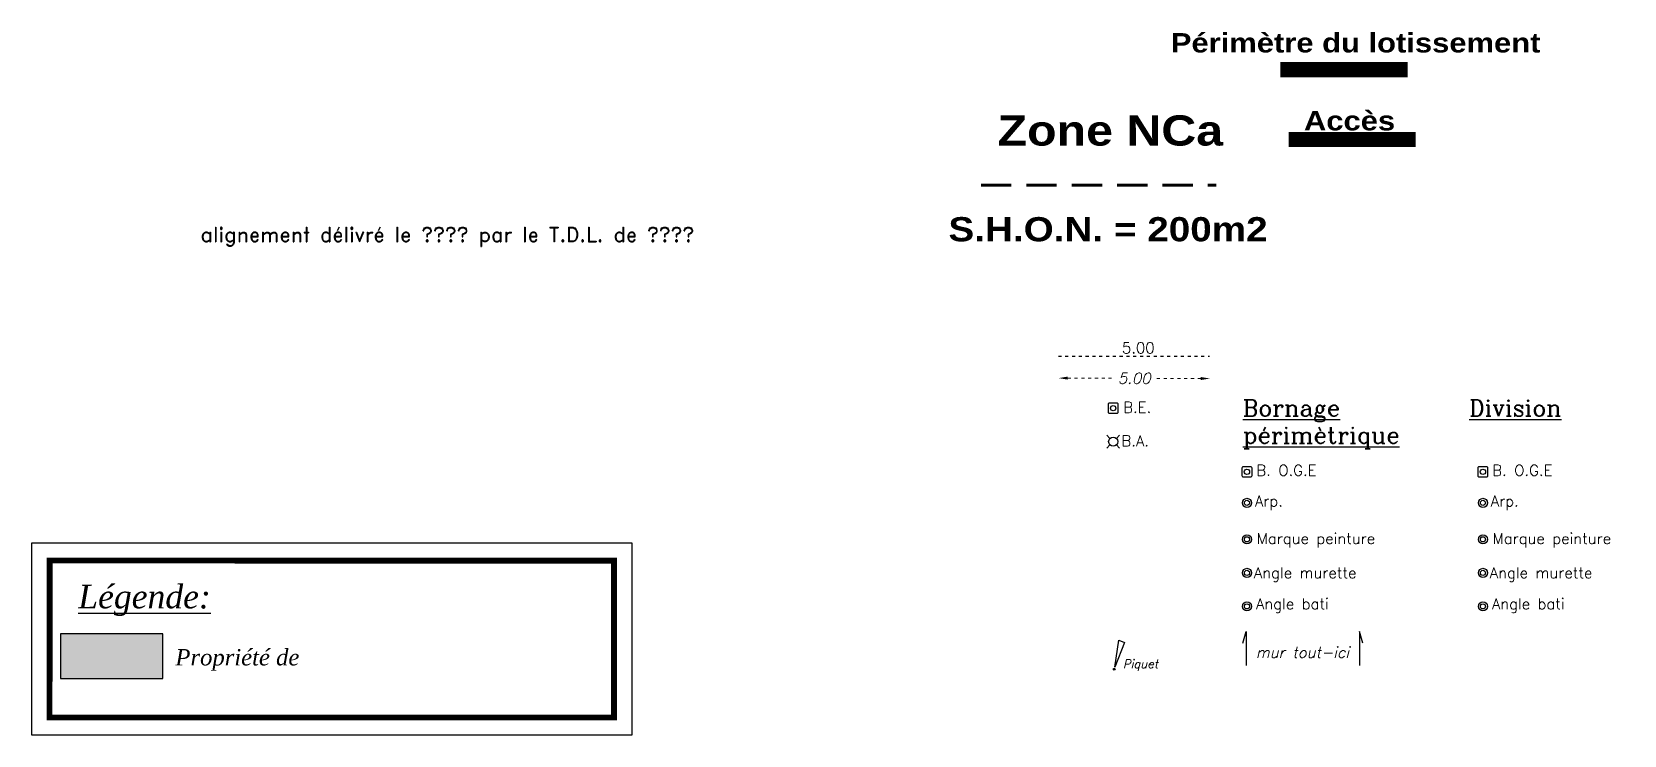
# Model space of a CAD drawing. Header units: metres. Extents: x 9606 to 9900, y 4805 to 4952.
# Drawn here: x 9757.6 to 9810.3, y 4915.3 to 4938.6 of the extents above; entities that cross this region are included whole.
import ezdxf
from ezdxf.enums import TextEntityAlignment as Align

# ---------------------------------------------------------------- set-up
doc = ezdxf.new("R2010")
doc.units = ezdxf.units.M
doc.header["$LTSCALE"] = 2
doc.set_wipeout_variables(frame=1)
doc.header["$PDMODE"] = 32
doc.header["$PDSIZE"] = 0.16
for name, pattern in [('CACHEX2', [0.75, 0.5, -0.25]), ('FANTOME2', [1.25, 0.625, -0.125, 0.125, -0.125, 0.125, -0.125]), ('POINTILLE2', [0.125, 0, -0.125])]:
    doc.linetypes.add(name, pattern=pattern)
doc.layers.add('Alignement', color=1, linetype='FANTOME2', lineweight=50)
for name, color, linetype in [('Bornage Symbole', 1, 'Continuous'), ('Divers', 7, 'Continuous'), ('Divers Texte', 7, 'Continuous'), ('Division Symbole', 1, 'Continuous'), ('DP 10', 7, 'Continuous'), ('Limite Ancienne Symbole', 7, 'Continuous'), ('Limite Cotation Ligne', 1, 'POINTILLE2'), ('Limite Cotation Texte', 1, 'Continuous'), ('Limite Nouvelle Symbole', 1, 'Continuous'), ('Légende Bornage', 7, 'Continuous'), ('Légende Topo', 7, 'Continuous'), ('Wipeout', 255, 'Continuous'), ('Zonage PLU', 7, 'Continuous')]:
    doc.layers.add(name, color=color, linetype=linetype)
doc.styles.add('17', font='romans.shx', dxfattribs={"oblique": 13.5, "height": 0.9})
doc.styles.add('Arial black', font='', dxfattribs={"height": 1})
doc.styles.add('bornage', font='romanc.shx', dxfattribs={"height": 0.32})
doc.styles.add('CARTOUCHE', font='timesi.ttf', dxfattribs={"height": 1})
doc.styles.add('Cotation Alti', font='romans.shx', dxfattribs={"oblique": 13.5, "height": 0.28})
doc.styles.add('Romand', font='romand.shx', dxfattribs={"height": 0.5})
doc.styles.add('ROMANS', font='ROMANC.shx', dxfattribs={"height": 0.36})
doc.styles.get('Arial black').set_extended_font_data('Arial Black')
doc.dimstyles.new('bornage 200', dxfattribs={"dimtxt": 0.36, "dimasz": 0.3, "dimexe": 0.18, "dimexo": 0.0625, "dimgap": 0.09, "dimtad": 0, "dimzin": 0, "dimdsep": 46, "dimtxsty": '17', "dimcen": 0.09, "dimse1": 1, "dimse2": 1, "dimadec": 0, "dimazin": 0, "dimtfac": 1, "dimtofl": 0, "dimtmove": 0, "dimatfit": 3, "dimfxl": 1, "dimtolj": 1, "dimtzin": 0, "dimlwd": 13, "dimarcsym": 0})

msp = doc.modelspace()

# ---------------------------------------------------------------- texts
at = {"layer": 'Alignement', "linetype": 'Continuous', "lineweight": -3, "style": 'Romand'}
msp.add_text('alignement délivré le ???? par le T.D.L. de ????', height=0.48, dxfattribs=at).set_placement((9763.162, 4931.613))
at = {"layer": 'Bornage Symbole', "attachment_point": 1, "style": 'ROMANS'}
for s, insert, char_height, width in [('{\\LBornage périmètrique}', (9797.64, 4926.385), 0.54, 3.66282), ('{\\LDivision}', (9805.128, 4926.385), 0.54, 3.66282), ('B. O.G.E', (9798.086, 4924.235), 0.36, 2.44188), ('Arp.', (9798.038, 4923.221), 0.36, 2.44188), ('Marque peinture', (9798.097, 4921.979), 0.36, 4.99971), ('Angle murette', (9798.002, 4920.846), 0.36, 4.42866), ('Angle bati', (9798.074, 4919.82), 0.36, 4.2502)]:
    msp.add_mtext(s, dxfattribs=dict(at, insert=insert, char_height=char_height, width=width))
at = {"layer": 'Divers Texte', "style": 'Cotation Alti', "oblique": 13.5}
msp.add_text('Piquet', height=0.28, dxfattribs=at).set_placement((9793.675, 4917.513))
at = {"layer": 'Division Symbole', "char_height": 0.36, "attachment_point": 1, "style": 'ROMANS'}
for s, insert, width in [('B. O.G.E', (9805.888, 4924.235), 2.44188), ('Arp.', (9805.84, 4923.221), 2.44188), ('Marque peinture', (9805.9, 4921.979), 4.99971), ('Angle murette', (9805.805, 4920.846), 4.42866), ('Angle bati', (9805.876, 4919.82), 4.2502)]:
    msp.add_mtext(s, dxfattribs=dict(at, insert=insert, width=width))
at = {"layer": 'DP 10', "attachment_point": 1, "style": 'Arial black'}
for s, insert, char_height, width in [('Périmètre du lotissement', (9795.256, 4938.515), 0.64, 15.37153), ('Accès', (9799.66, 4935.937), 0.64, 3.18351), ('S.H.O.N. = 200m2', (9787.902, 4932.429), 0.8, 13.88288)]:
    msp.add_mtext(s, dxfattribs=dict(at, insert=insert, char_height=char_height, width=width))
at = {"layer": 'Limite Ancienne Symbole', "char_height": 0.36, "attachment_point": 1, "style": 'ROMANS'}
for s, insert, width in [('B.E.', (9793.684, 4926.316), 1.0552), ('B.A.', (9793.624, 4925.209), 1.07664)]:
    msp.add_mtext(s, dxfattribs=dict(at, insert=insert, width=width))
at = {"layer": 'Limite Cotation Texte', "style": 'bornage'}
msp.add_text('5.00', height=0.36, dxfattribs=at).set_placement((9794.179, 4927.924), align=Align.CENTER)
at = {"layer": 'Limite Cotation Texte', "style": '17', "oblique": 13.5}
msp.add_text('mur tout-ici', height=0.36, dxfattribs=at).set_placement((9799.612, 4918.033), align=Align.MIDDLE_CENTER)
at = {"layer": 'Zonage PLU', "insert": (9789.525, 4935.795), "char_height": 1, "width": 8.35534, "attachment_point": 1, "style": 'Arial black'}
msp.add_mtext('Zone NCa', dxfattribs=at)

# ---------------------------------------------------------------- blocks, each defined once
blk = doc.blocks.new('Piquet')
at = {"layer": 'Divers', "flags": 128}
blk.add_lwpolyline([(0.043, 0.053), (0.529, 0.814), (0.669, 0.667)], close=True, dxfattribs=at)
at = {"layer": 'Divers'}
blk.add_circle((0, 0), 0.0279, dxfattribs=at)
blk = doc.blocks.new('*D95')
at = {"layer": 'Defpoints', "color": 0, "lineweight": 30, "ltscale": 0.5, "transparency": 16777216}
for p in [(9791.549, 4927.105), (9796.549, 4927.09), (9796.549, 4927.09)]:
    blk.add_point(p, dxfattribs=at)
at = {"layer": 'Légende Topo', "color": 0, "linetype": 'POINTILLE2', "lineweight": 13, "ltscale": 0.5, "transparency": 16777216}
for p, q in [((9791.849, 4927.104), (9793.393, 4927.1)), ((9796.249, 4927.091), (9794.706, 4927.096))]:
    blk.add_line(p, q, dxfattribs=at)
at = {"layer": 'Légende Topo', "color": 0, "lineweight": 30, "ltscale": 0.5, "transparency": 16777216}
for points in [[(9791.85, 4927.154), (9791.849, 4927.054), (9791.549, 4927.105)], [(9796.249, 4927.141), (9796.249, 4927.041), (9796.549, 4927.09)]]:
    blk.add_solid(points, dxfattribs=at)
at = {"layer": 'Légende Topo', "color": 0, "ltscale": 0.5, "transparency": 16777216, "insert": (9794.049, 4927.098), "char_height": 0.36, "attachment_point": 5, "rotation": 359.8278, "style": '17'}
blk.add_mtext('\\A1;5.00', dxfattribs=at)
blk = doc.blocks.new('Borne ancienne')
at = {"layer": 'Limite Ancienne Symbole'}
for points in [[(-0.213, 0.213), (-0.106, 0.106)], [(0.213, 0.213), (0.106, 0.106)], [(-0.106, -0.106), (-0.213, -0.213)], [(0.106, -0.106), (0.213, -0.213)]]:
    blk.add_lwpolyline(points, dxfattribs=at)
blk.add_circle((0, 0), 0.15, dxfattribs=at)
blk = doc.blocks.new('Borne existante')
at = {"layer": 'Limite Ancienne Symbole', "color": 0}
blk.add_lwpolyline([(0.166238, -0.126408), (0.16639, 0.126208, 0.414214), (0.126383, 0.166263), (-0.126233, 0.166415, 0.414214), (-0.166288, 0.126408), (-0.16644, -0.126208, 0.414214), (-0.126433, -0.166263), (0.126183, -0.166415, 0.414214)], format="xyb", close=True, dxfattribs=at)
blk.add_circle((-0.000025, 0), 0.08865, dxfattribs=at)
blk = doc.blocks.new('Borne nouvelle')
at = {"layer": 'Limite Nouvelle Symbole'}
blk.add_lwpolyline([(0.166, -0.126), (0.166, 0.126, 0.414214), (0.126, 0.166), (-0.126, 0.166, 0.414214), (-0.166, 0.126), (-0.166, -0.126, 0.414214), (-0.126, -0.166), (0.126, -0.166, 0.414214)], format="xyb", close=True, dxfattribs=at)
blk.add_circle((0, 0), 0.0887, dxfattribs=at)

# ---------------------------------------------------------------- dimensions: what is measured, and where the dimension line sits
at = {"layer": 'Légende Topo', "ltscale": 0.5}
dim = msp.add_aligned_dim(p1=(9791.549, 4927.105), p2=(9796.549, 4927.09), distance=0, dimstyle='bornage 200', dxfattribs=at)
dim.commit()
dim.dimension.update_dxf_attribs({"geometry": '*D95', "text_midpoint": (9794.049, 4927.098)})

# ---------------------------------------------------------------- linework, layer by layer
at = {"layer": 'Bornage Symbole'}
for centre, radius in [((9797.776, 4922.979), 0.15), ((9797.776, 4922.979), 0.0847), ((9797.776, 4921.772), 0.15), ((9797.776, 4921.772), 0.0847), ((9797.776, 4920.663), 0.15), ((9797.776, 4920.663), 0.0847), ((9797.776, 4919.554), 0.15), ((9797.776, 4919.554), 0.0847)]:
    msp.add_circle(centre, radius, dxfattribs=at)
at = {"layer": 'Division Symbole'}
for centre, radius in [((9805.579, 4922.979), 0.15), ((9805.579, 4922.979), 0.0847), ((9805.579, 4921.772), 0.15), ((9805.579, 4921.772), 0.0847), ((9805.579, 4920.663), 0.15), ((9805.579, 4920.663), 0.0847), ((9805.579, 4919.554), 0.15), ((9805.579, 4919.554), 0.0847)]:
    msp.add_circle(centre, radius, dxfattribs=at)
at = {"layer": 'DP 10', "color": 1, "linetype": 'CACHEX2', "lineweight": 80, "const_width": 0.5, "flags": 128}
msp.add_lwpolyline([(9798.882, 4937.307), (9803.088, 4937.307)], dxfattribs=at)
at = {"layer": 'DP 10', "color": 40, "lineweight": 100, "const_width": 0.5, "flags": 128}
msp.add_lwpolyline([(9799.154, 4934.996), (9803.36, 4934.996)], dxfattribs=at)
at = {"layer": 'DP 10', "lineweight": 80, "flags": 128}
msp.add_lwpolyline([(9801.108, 4934.868, 0, 0, 0), (9801.108, 4933.828, 0.6, 0, 0), (9801.108, 4932.875, 0, 0, 0)], format="xyseb", dxfattribs=at)
at = {"layer": 'Limite Cotation Ligne', "ltscale": 0.5, "flags": 128}
msp.add_lwpolyline([(9791.54, 4927.831), (9796.54, 4927.831)], dxfattribs=at)
at = {"layer": 'Limite Cotation Texte', "flags": 128}
for points in [[(9797.639, 4918.334), (9797.754, 4918.725), (9797.754, 4917.601)], [(9801.608, 4918.334), (9801.493, 4918.725), (9801.493, 4917.601)]]:
    msp.add_lwpolyline(points, dxfattribs=at)
at = {"layer": 'Zonage PLU', "color": 40, "linetype": 'CACHEX2', "lineweight": 80, "flags": 128}
msp.add_lwpolyline([(9788.981, 4933.491), (9796.758, 4933.491)], dxfattribs=at)

# ---------------------------------------------------------------- block references
at = {"layer": 'Bornage Symbole'}
msp.add_blockref('Borne nouvelle', (9797.776, 4924.004), dxfattribs=at)
at = {"layer": 'Divers', "rotation": 24.08851642808578}
msp.add_blockref('Piquet', (9793.384, 4917.476), dxfattribs=at)
at = {"layer": 'Division Symbole'}
msp.add_blockref('Borne nouvelle', (9805.579, 4924.004), dxfattribs=at)
at = {"layer": 'Limite Ancienne Symbole'}
for name, p in [('Borne existante', (9793.351, 4926.11)), ('Borne ancienne', (9793.351, 4925.003))]:
    msp.add_blockref(name, p, dxfattribs=at)

msp.set_redraw_order([(e.dxf.handle, doc.entitydb.next_handle()) for e in msp.query("TEXT MTEXT ATTDEF DIMENSION ARC_DIMENSION")])  # texts and dimensions are drawn at this point

# ---------------------------------------------------------------- wipeouts: each hides what was drawn before it
at = {"lineweight": 30}
msp.add_wipeout([(9757.588, 4921.657), (9777.429, 4921.652), (9777.427, 4915.295), (9757.586, 4915.295)], dxfattribs=at).dxf.layer = 'Wipeout'

# ---------------------------------------------------------------- next in the draw order: hatches: boundary and pattern name
at = {"layer": 'Légende Bornage'}
msp.add_hatch(color=51, dxfattribs=at).paths.add_polyline_path([(9761.922, 4918.651), (9758.538, 4918.651), (9758.538, 4917.169), (9761.922, 4917.169)])

# ---------------------------------------------------------------- next in the draw order: linework, layer by layer
for points in [[(9757.588, 4921.657), (9777.429, 4921.652), (9777.427, 4915.295), (9757.586, 4915.295)], [(9758.538, 4917.169), (9761.922, 4917.169), (9761.922, 4918.651), (9758.538, 4918.651)]]:
    msp.add_lwpolyline(points, close=True, dxfattribs=at)
at = {"layer": 'Légende Bornage', "const_width": 0.195}
msp.add_lwpolyline([(9758.173, 4921.072), (9776.844, 4921.067), (9776.842, 4915.88), (9758.171, 4915.88)], close=True, dxfattribs=at)

# ---------------------------------------------------------------- next in the draw order: texts
at = {"layer": 'Légende Bornage', "style": 'CARTOUCHE'}
for s, height, p in [('%%uLégende:', 0.77994, (9759.122, 4919.489)), ('Propriété de ', 0.54, (9762.334, 4917.602))]:
    msp.add_text(s, height=height, rotation=359.9908, dxfattribs=at).set_placement(p)

doc.saveas('drawing.dxf')
